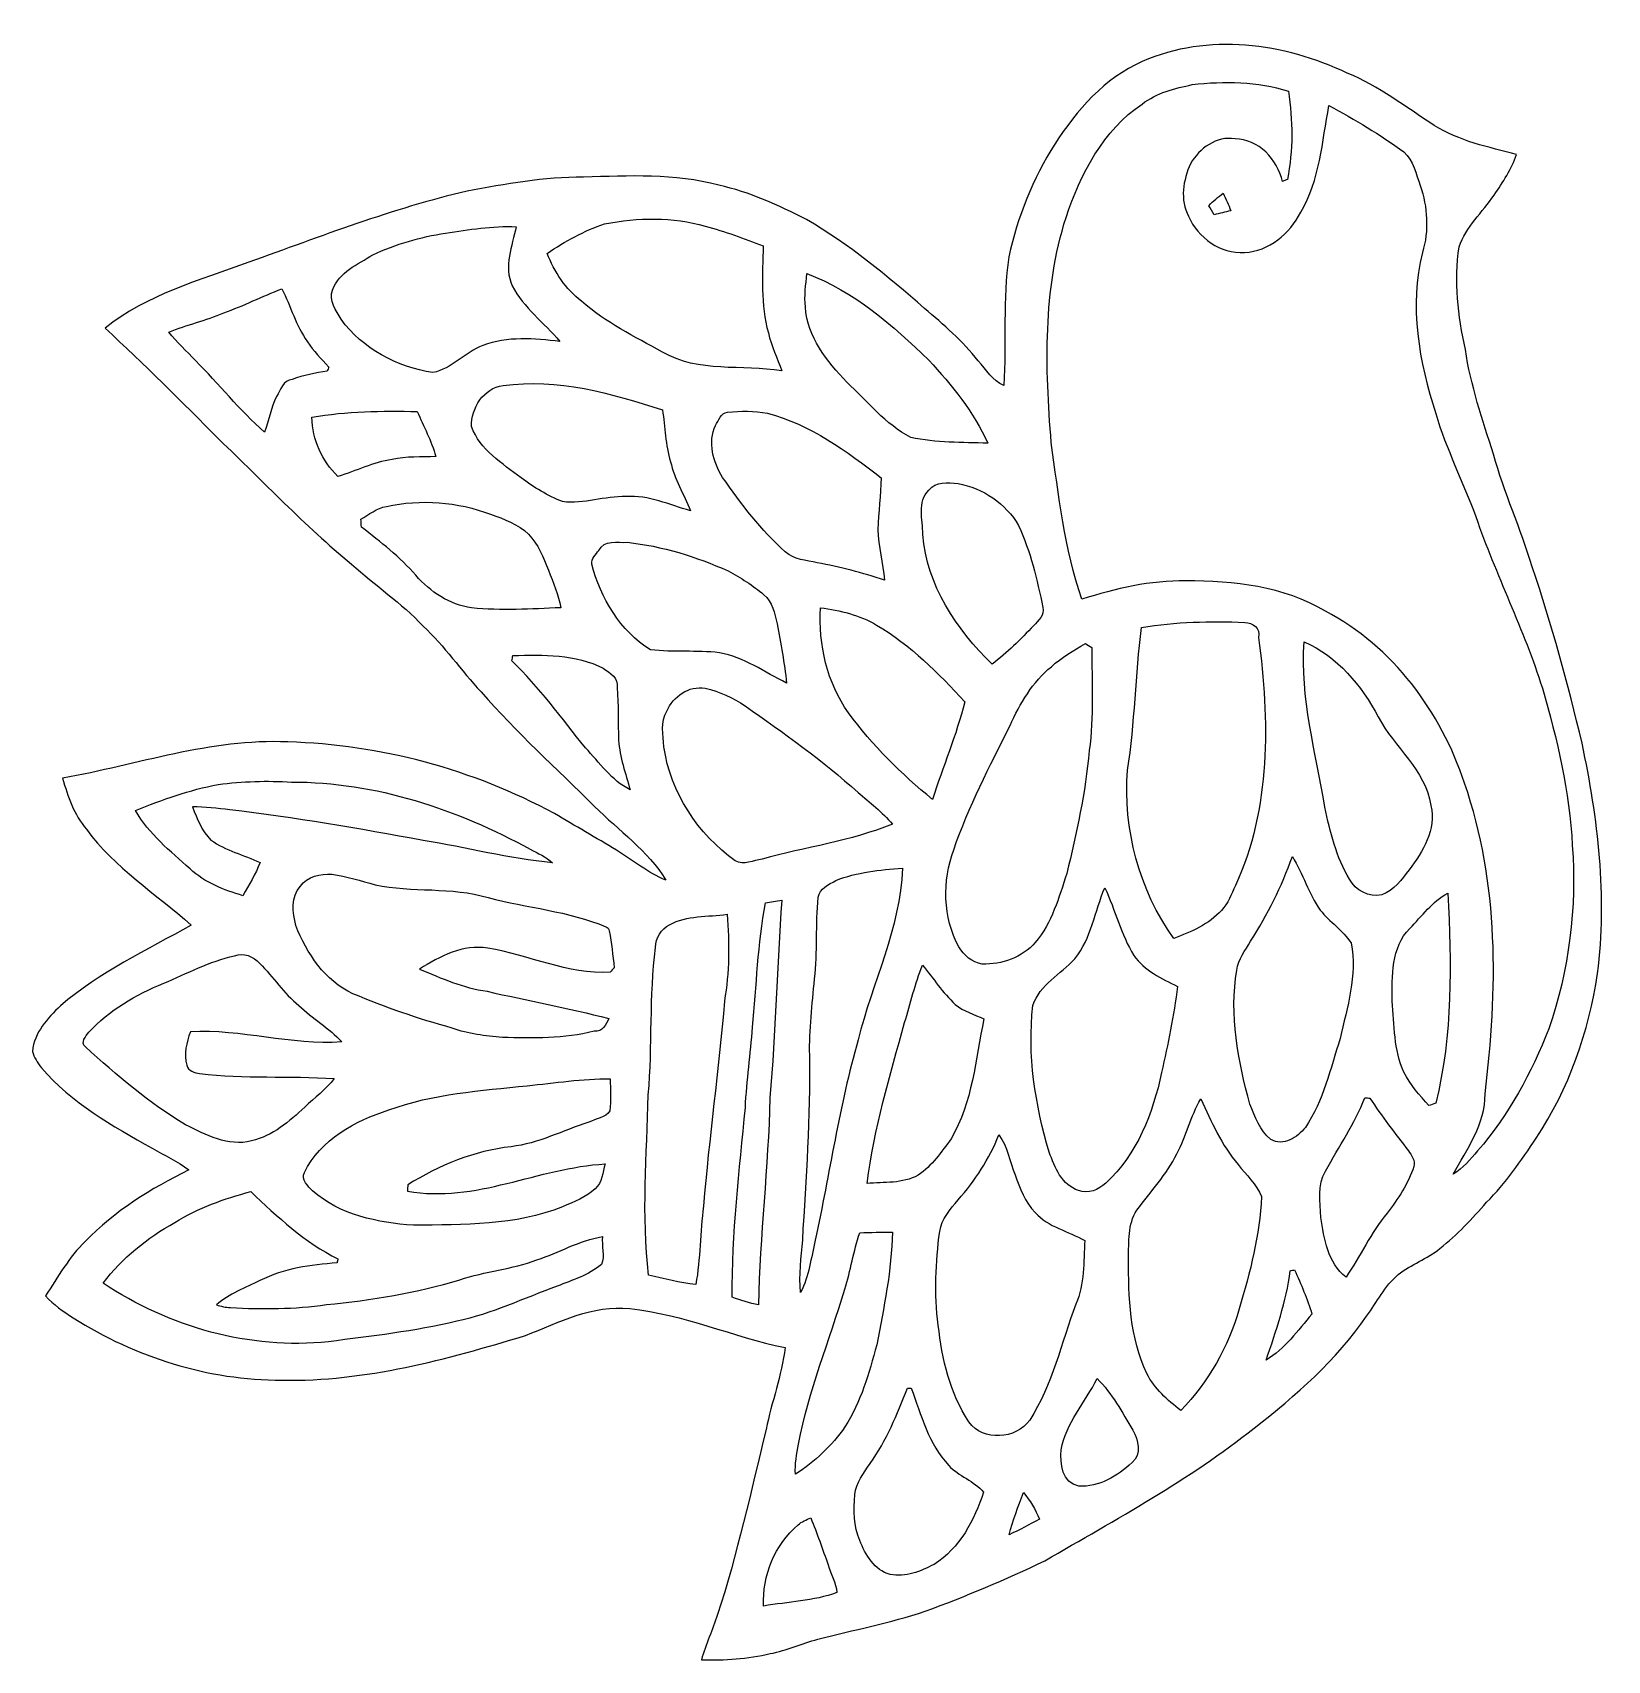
# Model space of a CAD drawing. Header units: centimetres. Extents: x -14.2 to 14.6, y -15.2 to 14.5.
import ezdxf

# ---------------------------------------------------------------- set-up
doc = ezdxf.new("R2010")
doc.units = ezdxf.units.CM
doc.header["$MEASUREMENT"] = 0
doc.layers.add('Layer 1', color=7, linetype='Continuous')

msp = doc.modelspace()

# ---------------------------------------------------------------- linework, layer by layer
at = {"layer": 'Layer 1', "color": 253}
for points, knots in [([(6.08647, 13.9513), (7.28204, 14.48117), (8.67128, 14.28679), (9.82627, 13.74246), (9.82627, 13.74246), (10.39883, 13.50186), (10.89413, 13.12369), (11.41201, 12.78784), (11.41201, 12.78784), (11.8678, 12.49715), (12.4019, 12.39273), (12.91661, 12.25691), (12.91661, 12.25691), (12.82241, 11.98915), (12.6619, 11.75173), (12.50844, 11.51537), (12.50844, 11.51537), (12.29184, 11.20316), (11.99162, 10.93893), (11.86744, 10.56993), (11.86744, 10.56993), (11.77255, 9.94586), (11.8491, 9.31298), (11.98069, 8.70056), (11.98069, 8.70056), (12.07876, 8.04439), (12.29184, 7.41468), (12.49504, 6.78568), (12.49504, 6.78568), (12.68554, 6.08647), (12.99245, 5.42678), (13.19989, 4.73322), (13.19989, 4.73322), (13.56007, 3.67665), (13.85147, 2.59856), (14.11005, 1.51342), (14.11005, 1.51342), (14.40356, 0.13794), (14.5736, -1.28482), (14.39474, -2.68746), (14.39474, -2.68746), (14.23176, -3.75003), (13.87157, -4.79319), (13.27397, -5.69136), (13.27397, -5.69136), (12.99845, -6.10129), (12.7194, -6.51475), (12.36768, -6.86435), (12.36768, -6.86435), (12.10557, -7.16562), (11.83005, -7.45666), (11.51819, -7.70714), (11.51819, -7.70714), (11.28466, -7.89975), (10.99009, -7.99183), (10.75549, -8.18268), (10.75549, -8.18268), (10.50643, -8.38835), (10.36779, -8.68715), (10.17834, -8.94221), (10.17834, -8.94221), (9.6266, -9.74231), (8.88859, -10.38931), (8.128, -10.98444), (8.128, -10.98444), (6.94443, -11.92636), (5.60987, -12.64708), (4.30706, -13.40556), (4.30706, -13.40556), (3.59234, -13.74352), (2.86561, -14.05643), (2.12196, -14.32525), (2.12196, -14.32525), (1.48343, -14.54291), (0.81809, -14.66391), (0.16757, -14.83783), (0.16757, -14.83783), (-0.12806, -14.90839), (-0.40393, -15.04139), (-0.70273, -15.09995), (-0.70273, -15.09995), (-1.11478, -15.19484), (-1.53811, -15.22377), (-1.96003, -15.21284), (-1.96003, -15.21284), (-1.87678, -14.93202), (-1.75401, -14.66462), (-1.66476, -14.38592), (-1.66476, -14.38592), (-1.30563, -13.2775), (-1.05022, -12.13979), (-0.77999, -11.00772), (-0.77999, -11.00772), (-0.67592, -10.50678), (-0.49389, -10.02347), (-0.43321, -9.51371), (-0.43321, -9.51371), (-1.38712, -9.31898), (-2.29023, -8.90517), (-3.2639, -8.80428), (-3.2639, -8.80428), (-3.94194, -8.72807), (-4.56036, -9.05263), (-5.16855, -9.29428), (-5.16855, -9.29428), (-6.61106, -9.73208), (-8.09308, -10.13636), (-9.61355, -10.11061), (-9.61355, -10.11061), (-10.95763, -10.10991), (-12.28831, -9.69186), (-13.42037, -8.97467), (-13.42037, -8.97467), (-13.60099, -8.85402), (-13.78444, -8.73231), (-13.92943, -8.56932), (-13.92943, -8.56932), (-13.69766, -8.23101), (-13.50151, -7.86236), (-13.202, -7.57696), (-13.202, -7.57696), (-12.66649, -7.02134), (-12.00115, -6.61388), (-11.31394, -6.27415), (-11.31394, -6.27415), (-11.51467, -6.10905), (-11.75844, -6.01063), (-11.98033, -5.87869), (-11.98033, -5.87869), (-12.70635, -5.46876), (-13.45636, -5.05107), (-14.00351, -4.40796), (-14.00351, -4.40796), (-14.07054, -4.31729), (-14.13898, -4.21958), (-14.16403, -4.10916), (-14.16403, -4.10916), (-14.1411, -3.76343), (-13.88322, -3.51084), (-13.65673, -3.27695), (-13.65673, -3.27695), (-12.93918, -2.66735), (-12.08229, -2.26413), (-11.26913, -1.80375), (-11.26913, -1.80375), (-11.91436, -1.23366), (-12.66684, -0.76235), (-13.18013, -0.05644), (-13.18013, -0.05644), (-13.40979, 0.20743), (-13.51915, 0.54434), (-13.61652, 0.87383), (-13.61652, 0.87383), (-12.25162, 1.12148), (-10.91212, 1.59702), (-9.50701, 1.53741), (-9.50701, 1.53741), (-7.81332, 1.48766), (-6.12916, 1.03646), (-4.63938, 0.22789), (-4.63938, 0.22789), (-4.2612, 0.00741), (-3.88373, -0.21343), (-3.50873, -0.43921), (-3.50873, -0.43921), (-3.2064, -0.61842), (-2.93617, -0.85549), (-2.60632, -0.98601), (-2.60632, -0.98601), (-2.93441, -0.44521), (-3.46957, -0.08184), (-3.90807, 0.36019), (-3.90807, 0.36019), (-4.60869, 1.0474), (-5.32977, 1.71521), (-5.98099, 2.45039), (-5.98099, 2.45039), (-6.344, 2.84163), (-6.64598, 3.28648), (-7.03827, 3.6509), (-7.03827, 3.6509), (-7.43373, 4.07176), (-7.91598, 4.39385), (-8.34214, 4.78084), (-8.34214, 4.78084), (-9.20044, 5.48252), (-9.95609, 6.29497), (-10.76008, 7.0552), (-10.76008, 7.0552), (-11.44199, 7.74488), (-12.12744, 8.43174), (-12.84182, 9.08791), (-12.84182, 9.08791), (-12.07982, 9.6961), (-11.11885, 9.96139), (-10.21786, 10.28841), (-10.21786, 10.28841), (-8.90482, 10.7629), (-7.59707, 11.26878), (-6.23499, 11.58804), (-6.23499, 11.58804), (-5.53367, 11.71892), (-4.82565, 11.84381), (-4.10951, 11.84134), (-4.10951, 11.84134), (-3.28754, 11.8678), (-2.44475, 11.91436), (-1.64253, 11.69529), (-1.64253, 11.69529), (-1.08056, 11.57252), (-0.55316, 11.33087), (-0.04374, 11.06946), (-0.04374, 11.06946), (0.73766, 10.62038), (1.43157, 10.03723), (2.11032, 9.4488), (2.11032, 9.4488), (2.45957, 9.15211), (2.80705, 8.84943), (3.09316, 8.4896), (3.09316, 8.4896), (3.23779, 8.33014), (3.35139, 8.12624), (3.55882, 8.04051), (3.55882, 8.04051), (3.61174, 8.82227), (3.53236, 9.61249), (3.65337, 10.38966), (3.65337, 10.38966), (3.80224, 11.1192), (4.0954, 11.81382), (4.48733, 12.44565), (4.48733, 12.44565), (4.89021, 13.0623), (5.39468, 13.65426), (6.08647, 13.9513), (6.08647, 13.9513), (6.08647, 13.9513), (6.08647, 13.9513), (6.08647, 13.9513)], [0, 0, 0, 0, 0.01639344, 0.01639344, 0.01639344, 0.01639344, 0.03278689, 0.03278689, 0.03278689, 0.03278689, 0.04918033, 0.04918033, 0.04918033, 0.04918033, 0.06557377, 0.06557377, 0.06557377, 0.06557377, 0.08196721, 0.08196721, 0.08196721, 0.08196721, 0.09836066, 0.09836066, 0.09836066, 0.09836066, 0.1147541, 0.1147541, 0.1147541, 0.1147541, 0.13114754, 0.13114754, 0.13114754, 0.13114754, 0.14754098, 0.14754098, 0.14754098, 0.14754098, 0.16393443, 0.16393443, 0.16393443, 0.16393443, 0.18032787, 0.18032787, 0.18032787, 0.18032787, 0.19672131, 0.19672131, 0.19672131, 0.19672131, 0.21311475, 0.21311475, 0.21311475, 0.21311475, 0.2295082, 0.2295082, 0.2295082, 0.2295082, 0.24590164, 0.24590164, 0.24590164, 0.24590164, 0.26229508, 0.26229508, 0.26229508, 0.26229508, 0.27868852, 0.27868852, 0.27868852, 0.27868852, 0.29508197, 0.29508197, 0.29508197, 0.29508197, 0.31147541, 0.31147541, 0.31147541, 0.31147541, 0.32786885, 0.32786885, 0.32786885, 0.32786885, 0.3442623, 0.3442623, 0.3442623, 0.3442623, 0.36065574, 0.36065574, 0.36065574, 0.36065574, 0.37704918, 0.37704918, 0.37704918, 0.37704918, 0.39344262, 0.39344262, 0.39344262, 0.39344262, 0.40983607, 0.40983607, 0.40983607, 0.40983607, 0.42622951, 0.42622951, 0.42622951, 0.42622951, 0.44262295, 0.44262295, 0.44262295, 0.44262295, 0.45901639, 0.45901639, 0.45901639, 0.45901639, 0.47540984, 0.47540984, 0.47540984, 0.47540984, 0.49180328, 0.49180328, 0.49180328, 0.49180328, 0.50819672, 0.50819672, 0.50819672, 0.50819672, 0.52459016, 0.52459016, 0.52459016, 0.52459016, 0.54098361, 0.54098361, 0.54098361, 0.54098361, 0.55737705, 0.55737705, 0.55737705, 0.55737705, 0.57377049, 0.57377049, 0.57377049, 0.57377049, 0.59016393, 0.59016393, 0.59016393, 0.59016393, 0.60655738, 0.60655738, 0.60655738, 0.60655738, 0.62295082, 0.62295082, 0.62295082, 0.62295082, 0.63934426, 0.63934426, 0.63934426, 0.63934426, 0.6557377, 0.6557377, 0.6557377, 0.6557377, 0.67213115, 0.67213115, 0.67213115, 0.67213115, 0.68852459, 0.68852459, 0.68852459, 0.68852459, 0.70491803, 0.70491803, 0.70491803, 0.70491803, 0.72131148, 0.72131148, 0.72131148, 0.72131148, 0.73770492, 0.73770492, 0.73770492, 0.73770492, 0.75409836, 0.75409836, 0.75409836, 0.75409836, 0.7704918, 0.7704918, 0.7704918, 0.7704918, 0.78688525, 0.78688525, 0.78688525, 0.78688525, 0.80327869, 0.80327869, 0.80327869, 0.80327869, 0.81967213, 0.81967213, 0.81967213, 0.81967213, 0.83606557, 0.83606557, 0.83606557, 0.83606557, 0.85245902, 0.85245902, 0.85245902, 0.85245902, 0.86885246, 0.86885246, 0.86885246, 0.86885246, 0.8852459, 0.8852459, 0.8852459, 0.8852459, 0.90163934, 0.90163934, 0.90163934, 0.90163934, 0.91803279, 0.91803279, 0.91803279, 0.91803279, 0.93442623, 0.93442623, 0.93442623, 0.93442623, 0.95081967, 0.95081967, 0.95081967, 0.95081967, 0.96721311, 0.96721311, 0.96721311, 0.96721311, 1, 1, 1, 1]), ([(6.99805, 13.53114), (6.67844, 13.46235), (6.34718, 13.38404), (6.08471, 13.17731), (6.08471, 13.17731), (5.37104, 12.69647), (4.95935, 11.90307), (4.69547, 11.10721), (4.69547, 11.10721), (4.27108, 9.78288), (4.31447, 8.37001), (4.42419, 7.00123), (4.42419, 7.00123), (4.5593, 6.03991), (4.66337, 5.06166), (4.98369, 4.13985), (4.98369, 4.13985), (5.59682, 4.33811), (6.23499, 4.48592), (6.88305, 4.47499), (6.88305, 4.47499), (7.75406, 4.48134), (8.66352, 4.37409), (9.42693, 3.92465), (9.42693, 3.92465), (10.65883, 3.27907), (11.53442, 2.08668), (11.96587, 0.78246), (11.96587, 0.78246), (12.60122, -1.03223), (12.57476, -3.00179), (12.33981, -4.88738), (12.33981, -4.88738), (12.34969, -5.43348), (12.00856, -5.89315), (11.75879, -6.35071), (11.75879, -6.35071), (11.93906, -6.24522), (12.071, -6.08083), (12.20505, -5.9249), (12.20505, -5.9249), (12.77479, -5.27403), (13.18719, -4.49827), (13.50398, -3.69711), (13.50398, -3.69711), (13.8751, -2.62643), (14.01657, -1.48096), (13.93261, -0.35101), (13.93261, -0.35101), (13.88392, 0.62548), (13.65956, 1.58221), (13.38615, 2.51707), (13.38615, 2.51707), (13.05066, 3.58775), (12.53419, 4.58858), (12.17119, 5.64903), (12.17119, 5.64903), (11.93976, 6.2805), (11.63285, 6.88269), (11.43988, 7.52863), (11.43988, 7.52863), (11.1379, 8.46984), (10.94705, 9.4929), (11.19964, 10.46903), (11.19964, 10.46903), (11.31782, 10.86591), (11.29136, 11.29806), (11.15836, 11.68823), (11.15836, 11.68823), (11.07793, 11.89884), (11.03454, 12.14614), (10.8585, 12.30277), (10.8585, 12.30277), (10.42529, 12.61921), (9.96491, 12.89438), (9.49219, 13.14732), (9.49219, 13.14732), (9.36307, 12.4908), (9.33062, 11.78772), (8.97643, 11.2014), (8.97643, 11.2014), (8.77958, 10.81546), (8.39964, 10.4842), (7.95055, 10.47044), (7.95055, 10.47044), (7.51664, 10.43975), (7.09612, 10.73503), (6.93173, 11.13014), (6.93173, 11.13014), (6.76628, 11.42824), (6.83366, 11.7923), (6.96419, 12.08828), (6.96419, 12.08828), (7.13246, 12.36274), (7.43479, 12.60404), (7.77769, 12.53913), (7.77769, 12.53913), (8.20773, 12.53984), (8.55169, 12.16378), (8.64411, 11.76443), (8.64411, 11.76443), (8.67339, 11.77713), (8.70303, 11.78983), (8.73266, 11.80218), (8.73266, 11.80218), (8.84237, 12.33382), (8.83179, 12.87745), (8.75101, 13.41191), (8.75101, 13.41191), (8.18656, 13.58794), (7.58119, 13.59994), (6.99805, 13.53114), (6.99805, 13.53114), (6.99805, 13.53114), (6.99805, 13.53114), (6.99805, 13.53114)], [0, 0, 0, 0, 0.03333333, 0.03333333, 0.03333333, 0.03333333, 0.06666667, 0.06666667, 0.06666667, 0.06666667, 0.1, 0.1, 0.1, 0.1, 0.13333333, 0.13333333, 0.13333333, 0.13333333, 0.16666667, 0.16666667, 0.16666667, 0.16666667, 0.2, 0.2, 0.2, 0.2, 0.23333333, 0.23333333, 0.23333333, 0.23333333, 0.26666667, 0.26666667, 0.26666667, 0.26666667, 0.3, 0.3, 0.3, 0.3, 0.33333333, 0.33333333, 0.33333333, 0.33333333, 0.36666667, 0.36666667, 0.36666667, 0.36666667, 0.4, 0.4, 0.4, 0.4, 0.43333333, 0.43333333, 0.43333333, 0.43333333, 0.46666667, 0.46666667, 0.46666667, 0.46666667, 0.5, 0.5, 0.5, 0.5, 0.53333333, 0.53333333, 0.53333333, 0.53333333, 0.56666667, 0.56666667, 0.56666667, 0.56666667, 0.6, 0.6, 0.6, 0.6, 0.63333333, 0.63333333, 0.63333333, 0.63333333, 0.66666667, 0.66666667, 0.66666667, 0.66666667, 0.7, 0.7, 0.7, 0.7, 0.73333333, 0.73333333, 0.73333333, 0.73333333, 0.76666667, 0.76666667, 0.76666667, 0.76666667, 0.8, 0.8, 0.8, 0.8, 0.83333333, 0.83333333, 0.83333333, 0.83333333, 0.86666667, 0.86666667, 0.86666667, 0.86666667, 0.9, 0.9, 0.9, 0.9, 0.93333333, 0.93333333, 0.93333333, 0.93333333, 1, 1, 1, 1]), ([(7.30215, 11.32134), (7.33425, 11.26702), (7.36635, 11.21234), (7.39846, 11.15766), (7.39846, 11.15766), (7.49723, 11.18059), (7.59989, 11.20316), (7.69902, 11.22998), (7.69902, 11.22998), (7.66022, 11.33969), (7.61612, 11.44552), (7.5625, 11.54818), (7.5625, 11.54818), (7.4676, 11.48221), (7.38011, 11.40636), (7.30215, 11.32134), (7.30215, 11.32134), (7.30215, 11.32134), (7.30215, 11.32134), (7.30215, 11.32134)], [0, 0, 0, 0, 0.16666667, 0.16666667, 0.16666667, 0.16666667, 0.33333333, 0.33333333, 0.33333333, 0.33333333, 0.5, 0.5, 0.5, 0.5, 0.66666667, 0.66666667, 0.66666667, 0.66666667, 1, 1, 1, 1]), ([(-3.72498, 10.99009), (-4.09928, 10.86626), (-4.44641, 10.67012), (-4.77379, 10.45245), (-4.77379, 10.45245), (-4.64256, 10.11484), (-4.43689, 9.79876), (-4.14584, 9.57756), (-4.14584, 9.57756), (-3.70769, 9.18951), (-3.17994, 8.93233), (-2.67194, 8.65187), (-2.67194, 8.65187), (-2.0126, 8.26417), (-1.21885, 8.4261), (-0.49424, 8.30862), (-0.49424, 8.30862), (-0.56938, 8.54146), (-0.68686, 8.75912), (-0.73766, 8.99936), (-0.73766, 8.99936), (-0.88512, 9.51618), (-0.84208, 10.06087), (-0.8322, 10.59074), (-0.8322, 10.59074), (-1.18145, 10.71951), (-1.52894, 10.85427), (-1.88948, 10.94846), (-1.88948, 10.94846), (-2.48461, 11.1185), (-3.12173, 11.10791), (-3.72498, 10.99009), (-3.72498, 10.99009), (-3.72498, 10.99009), (-3.72498, 10.99009), (-3.72498, 10.99009)], [0, 0, 0, 0, 0.1, 0.1, 0.1, 0.1, 0.2, 0.2, 0.2, 0.2, 0.3, 0.3, 0.3, 0.3, 0.4, 0.4, 0.4, 0.4, 0.5, 0.5, 0.5, 0.5, 0.6, 0.6, 0.6, 0.6, 0.7, 0.7, 0.7, 0.7, 0.8, 0.8, 0.8, 0.8, 1, 1, 1, 1]), ([(-6.62764, 10.81969), (-7.08625, 10.75302), (-7.53463, 10.61791), (-7.95584, 10.42599), (-7.95584, 10.42599), (-8.22748, 10.25384), (-8.57356, 10.11096), (-8.68998, 9.78288), (-8.68998, 9.78288), (-8.76935, 9.59167), (-8.62189, 9.40576), (-8.53299, 9.24913), (-8.53299, 9.24913), (-8.14388, 8.70761), (-7.50888, 8.37882), (-6.85941, 8.27722), (-6.85941, 8.27722), (-6.51369, 8.34178), (-6.27345, 8.64729), (-5.94889, 8.77182), (-5.94889, 8.77182), (-5.49875, 8.94115), (-5.00839, 8.89847), (-4.54166, 8.84484), (-4.54166, 8.84484), (-4.83164, 9.18316), (-5.20136, 9.46185), (-5.41443, 9.86049), (-5.41443, 9.86049), (-5.56648, 10.21115), (-5.41408, 10.58792), (-5.33894, 10.93858), (-5.33894, 10.93858), (-5.7725, 10.95693), (-6.20078, 10.88461), (-6.62764, 10.81969), (-6.62764, 10.81969), (-6.62764, 10.81969), (-6.62764, 10.81969), (-6.62764, 10.81969)], [0, 0, 0, 0, 0.09090909, 0.09090909, 0.09090909, 0.09090909, 0.18181818, 0.18181818, 0.18181818, 0.18181818, 0.27272727, 0.27272727, 0.27272727, 0.27272727, 0.36363636, 0.36363636, 0.36363636, 0.36363636, 0.45454545, 0.45454545, 0.45454545, 0.45454545, 0.54545455, 0.54545455, 0.54545455, 0.54545455, 0.63636364, 0.63636364, 0.63636364, 0.63636364, 0.72727273, 0.72727273, 0.72727273, 0.72727273, 0.81818182, 0.81818182, 0.81818182, 0.81818182, 1, 1, 1, 1]), ([(-10.67329, 9.36766), (-11.00102, 9.22867), (-11.34851, 9.14682), (-11.67871, 9.01418), (-11.67871, 9.01418), (-11.53019, 8.82791), (-11.35204, 8.66881), (-11.19011, 8.49489), (-11.19011, 8.49489), (-10.76219, 8.06944), (-10.39072, 7.58931), (-9.93458, 7.19173), (-9.93458, 7.19173), (-9.83897, 7.40128), (-9.81851, 7.63764), (-9.71127, 7.8419), (-9.71127, 7.8419), (-9.63542, 7.96008), (-9.59414, 8.13188), (-9.42658, 8.15269), (-9.42658, 8.15269), (-9.21985, 8.22678), (-9.00324, 8.27052), (-8.78593, 8.30086), (-8.78593, 8.30086), (-8.77923, 8.32026), (-8.76582, 8.35872), (-8.75912, 8.37812), (-8.75912, 8.37812), (-8.89318, 8.52911), (-9.04099, 8.66951), (-9.15, 8.84061), (-9.15, 8.84061), (-9.35673, 9.13412), (-9.45268, 9.48514), (-9.61284, 9.80299), (-9.61284, 9.80299), (-9.97232, 9.67176), (-10.31169, 9.49254), (-10.67329, 9.36766), (-10.67329, 9.36766), (-10.67329, 9.36766), (-10.67329, 9.36766), (-10.67329, 9.36766)], [0, 0, 0, 0, 0.08333333, 0.08333333, 0.08333333, 0.08333333, 0.16666667, 0.16666667, 0.16666667, 0.16666667, 0.25, 0.25, 0.25, 0.25, 0.33333333, 0.33333333, 0.33333333, 0.33333333, 0.41666667, 0.41666667, 0.41666667, 0.41666667, 0.5, 0.5, 0.5, 0.5, 0.58333333, 0.58333333, 0.58333333, 0.58333333, 0.66666667, 0.66666667, 0.66666667, 0.66666667, 0.75, 0.75, 0.75, 0.75, 0.83333333, 0.83333333, 0.83333333, 0.83333333, 1, 1, 1, 1]), ([(-0.0381, 10.08239), (-0.05045, 9.87989), (-0.08608, 9.67528), (-0.06103, 9.47244), (-0.06103, 9.47244), (-0.02822, 8.92634), (0.33232, 8.48148), (0.69356, 8.10189), (0.69356, 8.10189), (1.07139, 7.7537), (1.40018, 7.33354), (1.86126, 7.09013), (1.86126, 7.09013), (2.32269, 6.99382), (2.8, 7.00617), (3.26919, 6.98676), (3.26919, 6.98676), (3.01096, 7.55544), (2.60985, 8.04792), (2.18828, 8.503), (2.18828, 8.503), (1.53846, 9.14047), (0.82585, 9.76066), (-0.0381, 10.08239), (-0.0381, 10.08239), (-0.0381, 10.08239), (-0.0381, 10.08239), (-0.0381, 10.08239)], [0, 0, 0, 0, 0.125, 0.125, 0.125, 0.125, 0.25, 0.25, 0.25, 0.25, 0.375, 0.375, 0.375, 0.375, 0.5, 0.5, 0.5, 0.5, 0.625, 0.625, 0.625, 0.625, 0.75, 0.75, 0.75, 0.75, 1, 1, 1, 1]), ([(-5.57671, 8.0391), (-5.93302, 7.99853), (-6.16479, 7.62811), (-6.1528, 7.29156), (-6.1528, 7.29156), (-6.0011, 6.86082), (-5.58976, 6.62129), (-5.25039, 6.35529), (-5.25039, 6.35529), (-5.01368, 6.18596), (-4.76497, 6.02298), (-4.49121, 5.92138), (-4.49121, 5.92138), (-4.10281, 5.87551), (-3.72251, 6.02298), (-3.3334, 6.01239), (-3.3334, 6.01239), (-2.91959, 6.04767), (-2.54635, 5.85682), (-2.15724, 5.75663), (-2.15724, 5.75663), (-2.28177, 6.05296), (-2.45075, 6.33342), (-2.5213, 6.65021), (-2.5213, 6.65021), (-2.61902, 6.95642), (-2.6222, 7.28098), (-2.66876, 7.59531), (-2.66876, 7.59531), (-3.6001, 7.89869), (-4.58893, 8.18056), (-5.57671, 8.0391), (-5.57671, 8.0391), (-5.57671, 8.0391), (-5.57671, 8.0391), (-5.57671, 8.0391)], [0, 0, 0, 0, 0.1, 0.1, 0.1, 0.1, 0.2, 0.2, 0.2, 0.2, 0.3, 0.3, 0.3, 0.3, 0.4, 0.4, 0.4, 0.4, 0.5, 0.5, 0.5, 0.5, 0.6, 0.6, 0.6, 0.6, 0.7, 0.7, 0.7, 0.7, 0.8, 0.8, 0.8, 0.8, 1, 1, 1, 1]), ([(-9.06815, 7.46019), (-9.06145, 7.04991), (-8.88224, 6.66679), (-8.5919, 6.3821), (-8.5919, 6.3821), (-8.25994, 6.477), (-7.94985, 6.64739), (-7.60271, 6.68831), (-7.60271, 6.68831), (-7.3406, 6.75111), (-7.07178, 6.73312), (-6.80544, 6.74476), (-6.80544, 6.74476), (-6.88516, 7.03157), (-7.02769, 7.29474), (-7.1434, 7.56744), (-7.1434, 7.56744), (-7.78651, 7.5759), (-8.43351, 7.57661), (-9.06815, 7.46019), (-9.06815, 7.46019), (-9.06815, 7.46019), (-9.06815, 7.46019), (-9.06815, 7.46019)], [0, 0, 0, 0, 0.14285714, 0.14285714, 0.14285714, 0.14285714, 0.28571429, 0.28571429, 0.28571429, 0.28571429, 0.42857143, 0.42857143, 0.42857143, 0.42857143, 0.57142857, 0.57142857, 0.57142857, 0.57142857, 0.71428571, 0.71428571, 0.71428571, 0.71428571, 1, 1, 1, 1]), ([(-1.4859, 7.55227), (-1.60867, 7.54239), (-1.64359, 7.39634), (-1.70427, 7.31344), (-1.70427, 7.31344), (-1.8475, 7.00334), (-1.74131, 6.64316), (-1.5748, 6.36482), (-1.5748, 6.36482), (-1.23261, 5.87975), (-0.87136, 5.40173), (-0.42863, 5.00309), (-0.42863, 5.00309), (-0.26988, 4.86057), (-0.04516, 4.85105), (0.15311, 4.80589), (0.15311, 4.80589), (0.57009, 4.73216), (0.97966, 4.62245), (1.38112, 4.48874), (1.38112, 4.48874), (1.35784, 4.79954), (1.26683, 5.10223), (1.26294, 5.41443), (1.26294, 5.41443), (1.27353, 5.72876), (1.30775, 6.04167), (1.32186, 6.356), (1.32186, 6.356), (0.69003, 6.84142), (0.02963, 7.33107), (-0.75459, 7.53498), (-0.75459, 7.53498), (-0.99554, 7.57661), (-1.24354, 7.58261), (-1.4859, 7.55227), (-1.4859, 7.55227), (-1.4859, 7.55227), (-1.4859, 7.55227), (-1.4859, 7.55227)], [0, 0, 0, 0, 0.09090909, 0.09090909, 0.09090909, 0.09090909, 0.18181818, 0.18181818, 0.18181818, 0.18181818, 0.27272727, 0.27272727, 0.27272727, 0.27272727, 0.36363636, 0.36363636, 0.36363636, 0.36363636, 0.45454545, 0.45454545, 0.45454545, 0.45454545, 0.54545455, 0.54545455, 0.54545455, 0.54545455, 0.63636364, 0.63636364, 0.63636364, 0.63636364, 0.72727273, 0.72727273, 0.72727273, 0.72727273, 0.81818182, 0.81818182, 0.81818182, 0.81818182, 1, 1, 1, 1]), ([(2.19357, 6.13198), (1.97344, 5.92067), (2.08386, 5.59012), (2.08104, 5.32483), (2.08104, 5.32483), (2.14842, 4.39984), (2.69699, 3.58634), (3.34363, 2.95557), (3.34363, 2.95557), (3.62162, 3.16089), (3.86327, 3.41066), (4.10316, 3.65831), (4.10316, 3.65831), (4.17971, 3.75391), (4.31341, 3.85092), (4.27214, 3.99062), (4.27214, 3.99062), (4.1656, 4.49897), (4.04812, 5.01156), (3.82693, 5.48393), (3.82693, 5.48393), (3.60257, 5.88821), (3.17288, 6.16903), (2.7238, 6.25369), (2.7238, 6.25369), (2.54564, 6.26181), (2.31211, 6.30273), (2.19357, 6.13198), (2.19357, 6.13198), (2.19357, 6.13198), (2.19357, 6.13198), (2.19357, 6.13198)], [0, 0, 0, 0, 0.11111111, 0.11111111, 0.11111111, 0.11111111, 0.22222222, 0.22222222, 0.22222222, 0.22222222, 0.33333333, 0.33333333, 0.33333333, 0.33333333, 0.44444444, 0.44444444, 0.44444444, 0.44444444, 0.55555556, 0.55555556, 0.55555556, 0.55555556, 0.66666667, 0.66666667, 0.66666667, 0.66666667, 0.77777778, 0.77777778, 0.77777778, 0.77777778, 1, 1, 1, 1]), ([(-7.70819, 5.83318), (-7.88423, 5.80249), (-8.02464, 5.68889), (-8.17351, 5.59964), (-8.17351, 5.59964), (-8.16963, 5.55131), (-8.1661, 5.50298), (-8.16257, 5.45465), (-8.16257, 5.45465), (-7.81085, 5.18724), (-7.4609, 4.91137), (-7.16986, 4.57694), (-7.16986, 4.57694), (-6.91021, 4.27355), (-6.55249, 4.04142), (-6.15244, 3.98216), (-6.15244, 3.98216), (-5.61093, 3.93136), (-5.06695, 3.95993), (-4.52508, 3.98604), (-4.52508, 3.98604), (-4.56953, 4.22275), (-4.66443, 4.44606), (-4.74839, 4.67078), (-4.74839, 4.67078), (-4.84329, 4.90255), (-4.93889, 5.14385), (-5.11457, 5.32765), (-5.11457, 5.32765), (-5.30719, 5.50968), (-5.56013, 5.60529), (-5.80566, 5.69136), (-5.80566, 5.69136), (-6.40786, 5.92032), (-7.07954, 5.97394), (-7.70819, 5.83318), (-7.70819, 5.83318), (-7.70819, 5.83318), (-7.70819, 5.83318), (-7.70819, 5.83318)], [0, 0, 0, 0, 0.09090909, 0.09090909, 0.09090909, 0.09090909, 0.18181818, 0.18181818, 0.18181818, 0.18181818, 0.27272727, 0.27272727, 0.27272727, 0.27272727, 0.36363636, 0.36363636, 0.36363636, 0.36363636, 0.45454545, 0.45454545, 0.45454545, 0.45454545, 0.54545455, 0.54545455, 0.54545455, 0.54545455, 0.63636364, 0.63636364, 0.63636364, 0.63636364, 0.72727273, 0.72727273, 0.72727273, 0.72727273, 0.81818182, 0.81818182, 0.81818182, 0.81818182, 1, 1, 1, 1]), ([(-3.83258, 5.03061), (-3.88303, 4.95935), (-3.97051, 4.88103), (-3.96028, 4.78296), (-3.96028, 4.78296), (-3.79695, 4.16172), (-3.44382, 3.56094), (-2.88678, 3.2198), (-2.88678, 3.2198), (-2.4705, 3.16653), (-2.04646, 3.21486), (-1.62913, 3.16406), (-1.62913, 3.16406), (-1.17934, 3.08222), (-0.8061, 2.81093), (-0.40605, 2.61056), (-0.40605, 2.61056), (-0.44344, 2.97356), (-0.50765, 3.33304), (-0.5775, 3.69076), (-0.5775, 3.69076), (-0.62371, 3.88161), (-0.66146, 4.09293), (-0.82021, 4.22381), (-0.82021, 4.22381), (-1.02094, 4.39208), (-1.24213, 4.53602), (-1.47179, 4.66055), (-1.47179, 4.66055), (-2.05775, 4.91455), (-2.67547, 5.11387), (-3.31294, 5.17913), (-3.31294, 5.17913), (-3.48862, 5.17208), (-3.73592, 5.22887), (-3.83258, 5.03061), (-3.83258, 5.03061), (-3.83258, 5.03061), (-3.83258, 5.03061), (-3.83258, 5.03061)], [0, 0, 0, 0, 0.09090909, 0.09090909, 0.09090909, 0.09090909, 0.18181818, 0.18181818, 0.18181818, 0.18181818, 0.27272727, 0.27272727, 0.27272727, 0.27272727, 0.36363636, 0.36363636, 0.36363636, 0.36363636, 0.45454545, 0.45454545, 0.45454545, 0.45454545, 0.54545455, 0.54545455, 0.54545455, 0.54545455, 0.63636364, 0.63636364, 0.63636364, 0.63636364, 0.72727273, 0.72727273, 0.72727273, 0.72727273, 0.81818182, 0.81818182, 0.81818182, 0.81818182, 1, 1, 1, 1]), ([(0.21519, 3.98427), (0.17392, 3.30976), (0.33055, 2.62114), (0.72566, 2.06587), (0.72566, 2.06587), (1.15746, 1.47003), (1.69404, 0.95709), (2.25672, 0.48683), (2.25672, 0.48683), (2.45004, 1.08162), (2.69064, 1.66158), (2.84903, 2.2673), (2.84903, 2.2673), (2.36608, 2.78941), (1.85455, 3.30553), (1.23719, 3.66889), (1.23719, 3.66889), (0.92675, 3.85445), (0.57009, 3.93594), (0.21519, 3.98427), (0.21519, 3.98427), (0.21519, 3.98427), (0.21519, 3.98427), (0.21519, 3.98427)], [0, 0, 0, 0, 0.14285714, 0.14285714, 0.14285714, 0.14285714, 0.28571429, 0.28571429, 0.28571429, 0.28571429, 0.42857143, 0.42857143, 0.42857143, 0.42857143, 0.57142857, 0.57142857, 0.57142857, 0.57142857, 0.71428571, 0.71428571, 0.71428571, 0.71428571, 1, 1, 1, 1]), ([(6.07307, 3.62409), (5.95842, 2.75943), (5.95418, 1.88383), (5.81731, 1.02164), (5.81731, 1.02164), (5.73334, -0.05433), (6.02686, -1.16946), (6.66186, -2.04717), (6.66186, -2.04717), (6.97971, -1.93357), (7.29827, -1.78717), (7.53322, -1.53741), (7.53322, -1.53741), (7.64857, -1.40653), (7.71278, -1.24143), (7.7851, -1.08514), (7.7851, -1.08514), (8.43209, 0.32456), (8.41093, 1.93358), (8.20596, 3.44099), (8.20596, 3.44099), (8.24547, 3.6195), (8.10189, 3.71263), (7.95514, 3.71828), (7.95514, 3.71828), (7.32684, 3.74191), (6.69361, 3.73345), (6.07307, 3.62409), (6.07307, 3.62409), (6.07307, 3.62409), (6.07307, 3.62409), (6.07307, 3.62409)], [0, 0, 0, 0, 0.11111111, 0.11111111, 0.11111111, 0.11111111, 0.22222222, 0.22222222, 0.22222222, 0.22222222, 0.33333333, 0.33333333, 0.33333333, 0.33333333, 0.44444444, 0.44444444, 0.44444444, 0.44444444, 0.55555556, 0.55555556, 0.55555556, 0.55555556, 0.66666667, 0.66666667, 0.66666667, 0.66666667, 0.77777778, 0.77777778, 0.77777778, 0.77777778, 1, 1, 1, 1]), ([(5.04719, 3.33128), (4.83129, 3.20604), (4.61292, 3.0794), (4.42807, 2.90971), (4.42807, 2.90971), (4.0827, 2.6289), (3.85374, 2.23555), (3.67277, 1.8348), (3.67277, 1.8348), (3.29847, 1.09538), (2.91677, 0.3556), (2.64583, -0.42968), (2.64583, -0.42968), (2.43381, -0.99836), (2.44757, -1.6637), (2.73614, -2.20416), (2.73614, -2.20416), (2.83245, -2.35303), (2.97991, -2.49167), (3.16159, -2.51601), (3.16159, -2.51601), (3.52002, -2.52765), (3.89326, -2.39642), (4.13385, -2.12337), (4.13385, -2.12337), (4.43653, -1.76601), (4.56283, -1.3014), (4.70782, -0.86536), (4.70782, -0.86536), (4.88597, -0.12629), (5.04966, 0.61948), (5.1181, 1.3783), (5.1181, 1.3783), (5.20206, 2.00131), (5.16149, 2.63172), (5.16608, 3.2579), (5.16608, 3.2579), (5.12621, 3.2826), (5.08635, 3.30694), (5.04719, 3.33128), (5.04719, 3.33128), (5.04719, 3.33128), (5.04719, 3.33128), (5.04719, 3.33128)], [0, 0, 0, 0, 0.08333333, 0.08333333, 0.08333333, 0.08333333, 0.16666667, 0.16666667, 0.16666667, 0.16666667, 0.25, 0.25, 0.25, 0.25, 0.33333333, 0.33333333, 0.33333333, 0.33333333, 0.41666667, 0.41666667, 0.41666667, 0.41666667, 0.5, 0.5, 0.5, 0.5, 0.58333333, 0.58333333, 0.58333333, 0.58333333, 0.66666667, 0.66666667, 0.66666667, 0.66666667, 0.75, 0.75, 0.75, 0.75, 0.83333333, 0.83333333, 0.83333333, 0.83333333, 1, 1, 1, 1]), ([(9.04099, 3.36479), (8.96161, 2.34209), (9.25512, 1.34796), (9.41776, 0.3489), (9.41776, 0.3489), (9.51265, -0.10407), (9.62625, -0.56586), (9.86543, -0.96767), (9.86543, -0.96767), (9.97867, -1.17052), (10.21821, -1.30598), (10.45386, -1.25024), (10.45386, -1.25024), (10.67964, -1.17934), (10.81546, -0.9712), (10.95551, -0.79516), (10.95551, -0.79516), (11.2014, -0.45896), (11.46034, -0.06597), (11.35098, 0.37536), (11.35098, 0.37536), (11.25291, 1.03293), (10.68246, 1.43404), (10.39107, 1.99319), (10.39107, 1.99319), (10.08803, 2.56681), (9.64565, 3.09668), (9.04099, 3.36479), (9.04099, 3.36479), (9.04099, 3.36479), (9.04099, 3.36479), (9.04099, 3.36479)], [0, 0, 0, 0, 0.11111111, 0.11111111, 0.11111111, 0.11111111, 0.22222222, 0.22222222, 0.22222222, 0.22222222, 0.33333333, 0.33333333, 0.33333333, 0.33333333, 0.44444444, 0.44444444, 0.44444444, 0.44444444, 0.55555556, 0.55555556, 0.55555556, 0.55555556, 0.66666667, 0.66666667, 0.66666667, 0.66666667, 0.77777778, 0.77777778, 0.77777778, 0.77777778, 1, 1, 1, 1]), ([(-5.39856, 3.11362), (-5.40385, 3.08892), (-5.41443, 3.04024), (-5.41973, 3.0159), (-5.41973, 3.0159), (-4.9149, 2.53718), (-4.50991, 1.96815), (-4.07529, 1.4284), (-4.07529, 1.4284), (-3.81706, 1.16099), (-3.60045, 0.83256), (-3.25967, 0.66252), (-3.25967, 0.66252), (-3.34292, 0.96132), (-3.4484, 1.2573), (-3.46922, 1.56916), (-3.46922, 1.56916), (-3.48298, 1.88913), (-3.46675, 2.21051), (-3.4992, 2.52906), (-3.4992, 2.52906), (-3.46357, 2.71074), (-3.63255, 2.79541), (-3.74932, 2.88114), (-3.74932, 2.88114), (-4.25521, 3.1436), (-4.8454, 3.12879), (-5.39856, 3.11362), (-5.39856, 3.11362), (-5.39856, 3.11362), (-5.39856, 3.11362), (-5.39856, 3.11362)], [0, 0, 0, 0, 0.11111111, 0.11111111, 0.11111111, 0.11111111, 0.22222222, 0.22222222, 0.22222222, 0.22222222, 0.33333333, 0.33333333, 0.33333333, 0.33333333, 0.44444444, 0.44444444, 0.44444444, 0.44444444, 0.55555556, 0.55555556, 0.55555556, 0.55555556, 0.66666667, 0.66666667, 0.66666667, 0.66666667, 0.77777778, 0.77777778, 0.77777778, 0.77777778, 1, 1, 1, 1]), ([(-2.5908, 2.09797), (-2.70757, 1.90147), (-2.661, 1.66405), (-2.64301, 1.44992), (-2.64301, 1.44992), (-2.52801, 0.60784), (-2.02071, -0.14111), (-1.34126, -0.63571), (-1.34126, -0.63571), (-1.18851, -0.71931), (-1.00965, -0.62301), (-0.84878, -0.60008), (-0.84878, -0.60008), (-0.05891, -0.38135), (0.76412, -0.27587), (1.52576, 0.03775), (1.52576, 0.03775), (1.34232, 0.25682), (1.11301, 0.43004), (0.89853, 0.61595), (0.89853, 0.61595), (0.254, 1.19486), (-0.45014, 1.70145), (-1.1624, 2.19251), (-1.1624, 2.19251), (-1.38289, 2.34491), (-1.62913, 2.45674), (-1.89018, 2.51742), (-1.89018, 2.51742), (-2.18899, 2.56822), (-2.47721, 2.36608), (-2.5908, 2.09797), (-2.5908, 2.09797), (-2.5908, 2.09797), (-2.5908, 2.09797), (-2.5908, 2.09797)], [0, 0, 0, 0, 0.1, 0.1, 0.1, 0.1, 0.2, 0.2, 0.2, 0.2, 0.3, 0.3, 0.3, 0.3, 0.4, 0.4, 0.4, 0.4, 0.5, 0.5, 0.5, 0.5, 0.6, 0.6, 0.6, 0.6, 0.7, 0.7, 0.7, 0.7, 0.8, 0.8, 0.8, 0.8, 1, 1, 1, 1]), ([(-10.77771, 0.75883), (-11.29806, 0.66534), (-11.79759, 0.48366), (-12.28513, 0.28399), (-12.28513, 0.28399), (-12.04454, -0.14323), (-11.64837, -0.45508), (-11.29065, -0.77893), (-11.29065, -0.77893), (-11.02184, -1.02941), (-10.67259, -1.16699), (-10.32545, -1.26929), (-10.32545, -1.26929), (-10.21503, -1.07033), (-10.09191, -0.87665), (-10.01289, -0.66216), (-10.01289, -0.66216), (-10.31311, -0.52952), (-10.63766, -0.44238), (-10.90965, -0.25506), (-10.90965, -0.25506), (-11.07722, -0.08855), (-11.16048, 0.13617), (-11.24479, 0.35137), (-11.24479, 0.35137), (-11.01796, 0.35066), (-10.79218, 0.32597), (-10.56711, 0.29916), (-10.56711, 0.29916), (-9.38424, 0.15416), (-8.20808, -0.04092), (-7.03756, -0.26106), (-7.03756, -0.26106), (-6.24875, -0.3877), (-5.47158, -0.59337), (-4.67536, -0.66781), (-4.67536, -0.66781), (-4.79566, -0.56233), (-4.94101, -0.49318), (-5.08176, -0.42051), (-5.08176, -0.42051), (-6.41562, 0.30551), (-7.90504, 0.81068), (-9.43716, 0.80504), (-9.43716, 0.80504), (-9.88413, 0.8322), (-10.33392, 0.8188), (-10.77771, 0.75883), (-10.77771, 0.75883), (-10.77771, 0.75883), (-10.77771, 0.75883), (-10.77771, 0.75883)], [0, 0, 0, 0, 0.07142857, 0.07142857, 0.07142857, 0.07142857, 0.14285714, 0.14285714, 0.14285714, 0.14285714, 0.21428571, 0.21428571, 0.21428571, 0.21428571, 0.28571429, 0.28571429, 0.28571429, 0.28571429, 0.35714286, 0.35714286, 0.35714286, 0.35714286, 0.42857143, 0.42857143, 0.42857143, 0.42857143, 0.5, 0.5, 0.5, 0.5, 0.57142857, 0.57142857, 0.57142857, 0.57142857, 0.64285714, 0.64285714, 0.64285714, 0.64285714, 0.71428571, 0.71428571, 0.71428571, 0.71428571, 0.78571429, 0.78571429, 0.78571429, 0.78571429, 0.85714286, 0.85714286, 0.85714286, 0.85714286, 1, 1, 1, 1]), ([(8.82368, -0.55668), (8.63071, -1.09855), (8.36859, -1.61325), (8.06132, -2.09938), (8.06132, -2.09938), (7.97066, -2.26977), (7.83167, -2.42676), (7.80874, -2.62502), (7.80874, -2.62502), (7.67609, -3.44558), (7.82708, -4.28307), (8.05109, -5.074), (8.05109, -5.074), (8.14387, -5.30084), (8.23136, -5.55731), (8.43033, -5.715), (8.43033, -5.715), (8.65576, -5.85541), (8.91857, -5.67866), (9.06145, -5.49769), (9.06145, -5.49769), (9.39236, -5.01227), (9.51547, -4.42454), (9.6968, -3.87456), (9.6968, -3.87456), (9.82133, -3.30553), (10.01395, -2.7178), (9.89718, -2.13184), (9.89718, -2.13184), (9.74302, -1.905), (9.50807, -1.74449), (9.33344, -1.53353), (9.33344, -1.53353), (9.11895, -1.23155), (9.02264, -0.86642), (8.82368, -0.55668), (8.82368, -0.55668), (8.82368, -0.55668), (8.82368, -0.55668), (8.82368, -0.55668)], [0, 0, 0, 0, 0.09090909, 0.09090909, 0.09090909, 0.09090909, 0.18181818, 0.18181818, 0.18181818, 0.18181818, 0.27272727, 0.27272727, 0.27272727, 0.27272727, 0.36363636, 0.36363636, 0.36363636, 0.36363636, 0.45454545, 0.45454545, 0.45454545, 0.45454545, 0.54545455, 0.54545455, 0.54545455, 0.54545455, 0.63636364, 0.63636364, 0.63636364, 0.63636364, 0.72727273, 0.72727273, 0.72727273, 0.72727273, 0.81818182, 0.81818182, 0.81818182, 0.81818182, 1, 1, 1, 1]), ([(-9.27523, -1.09749), (-9.46221, -1.2887), (-9.41352, -1.57727), (-9.36131, -1.81434), (-9.36131, -1.81434), (-9.15635, -2.31916), (-8.83214, -2.8261), (-8.31744, -3.05788), (-8.31744, -3.05788), (-7.73042, -3.30941), (-7.12329, -3.5119), (-6.50875, -3.68547), (-6.50875, -3.68547), (-6.21348, -3.7906), (-5.90091, -3.82976), (-5.59047, -3.85516), (-5.59047, -3.85516), (-5.03202, -3.87209), (-4.46229, -3.8802), (-3.91619, -3.74368), (-3.91619, -3.74368), (-3.7592, -3.75744), (-3.70064, -3.62303), (-3.65019, -3.5112), (-3.65019, -3.5112), (-4.38362, -3.32105), (-5.12974, -3.17923), (-5.86952, -3.01413), (-5.86952, -3.01413), (-6.30061, -2.95134), (-6.70525, -2.77883), (-7.10248, -2.60703), (-7.10248, -2.60703), (-6.73171, -2.37737), (-6.30661, -2.14806), (-5.8547, -2.22709), (-5.8547, -2.22709), (-5.10611, -2.34774), (-4.39914, -2.70969), (-3.62585, -2.66735), (-3.62585, -2.66735), (-3.6008, -2.63878), (-3.57576, -2.61056), (-3.55, -2.58269), (-3.55, -2.58269), (-3.57752, -2.35797), (-3.59516, -2.13219), (-3.64384, -1.91064), (-3.64384, -1.91064), (-3.64808, -1.87325), (-3.66748, -1.8482), (-3.7024, -1.83621), (-3.7024, -1.83621), (-4.38891, -1.54869), (-5.13856, -1.49013), (-5.85329, -1.30457), (-5.85329, -1.30457), (-6.52216, -1.10137), (-7.23441, -1.21391), (-7.91281, -1.06892), (-7.91281, -1.06892), (-8.17492, -1.00154), (-8.43209, -0.91087), (-8.70126, -0.8763), (-8.70126, -0.8763), (-8.9094, -0.87383), (-9.15247, -0.9084), (-9.27523, -1.09749), (-9.27523, -1.09749), (-9.27523, -1.09749), (-9.27523, -1.09749), (-9.27523, -1.09749)], [0, 0, 0, 0, 0.05263158, 0.05263158, 0.05263158, 0.05263158, 0.10526316, 0.10526316, 0.10526316, 0.10526316, 0.15789474, 0.15789474, 0.15789474, 0.15789474, 0.21052632, 0.21052632, 0.21052632, 0.21052632, 0.26315789, 0.26315789, 0.26315789, 0.26315789, 0.31578947, 0.31578947, 0.31578947, 0.31578947, 0.36842105, 0.36842105, 0.36842105, 0.36842105, 0.42105263, 0.42105263, 0.42105263, 0.42105263, 0.47368421, 0.47368421, 0.47368421, 0.47368421, 0.52631579, 0.52631579, 0.52631579, 0.52631579, 0.57894737, 0.57894737, 0.57894737, 0.57894737, 0.63157895, 0.63157895, 0.63157895, 0.63157895, 0.68421053, 0.68421053, 0.68421053, 0.68421053, 0.73684211, 0.73684211, 0.73684211, 0.73684211, 0.78947368, 0.78947368, 0.78947368, 0.78947368, 0.84210526, 0.84210526, 0.84210526, 0.84210526, 0.89473684, 0.89473684, 0.89473684, 0.89473684, 1, 1, 1, 1]), ([(0.49248, -0.99131), (0.36689, -1.06574), (0.19438, -1.13453), (0.17286, -1.29787), (0.17286, -1.29787), (0.12277, -1.79317), (0.16298, -2.29341), (0.10372, -2.78836), (0.10372, -2.78836), (0.06703, -3.25191), (0.00388, -3.71404), (0.01729, -4.18042), (0.01729, -4.18042), (0.03916, -5.30613), (-0.04868, -6.42902), (-0.11148, -7.55227), (-0.11148, -7.55227), (-0.13406, -7.87012), (-0.18274, -8.18974), (-0.14852, -8.509), (-0.14852, -8.509), (0.00706, -8.21373), (0.03951, -7.87647), (0.11853, -7.55685), (0.11853, -7.55685), (0.38065, -6.33801), (0.55633, -5.09976), (0.90241, -3.89996), (0.90241, -3.89996), (1.15464, -2.8515), (1.67499, -1.86443), (1.70744, -0.76764), (1.70744, -0.76764), (1.29681, -0.79728), (0.87877, -0.83996), (0.49248, -0.99131), (0.49248, -0.99131), (0.49248, -0.99131), (0.49248, -0.99131), (0.49248, -0.99131)], [0, 0, 0, 0, 0.09090909, 0.09090909, 0.09090909, 0.09090909, 0.18181818, 0.18181818, 0.18181818, 0.18181818, 0.27272727, 0.27272727, 0.27272727, 0.27272727, 0.36363636, 0.36363636, 0.36363636, 0.36363636, 0.45454545, 0.45454545, 0.45454545, 0.45454545, 0.54545455, 0.54545455, 0.54545455, 0.54545455, 0.63636364, 0.63636364, 0.63636364, 0.63636364, 0.72727273, 0.72727273, 0.72727273, 0.72727273, 0.81818182, 0.81818182, 0.81818182, 0.81818182, 1, 1, 1, 1]), ([(4.85422, -2.42006), (4.5974, -2.70475), (4.21322, -2.88607), (4.0894, -3.27413), (4.0894, -3.27413), (3.98604, -4.17371), (4.13032, -5.08529), (4.38609, -5.94854), (4.38609, -5.94854), (4.49016, -6.22547), (4.61398, -6.55285), (4.92478, -6.64845), (4.92478, -6.64845), (5.09976, -6.71583), (5.28955, -6.63469), (5.41902, -6.51334), (5.41902, -6.51334), (5.99193, -5.9944), (6.2798, -5.23416), (6.4389, -4.49509), (6.4389, -4.49509), (6.54932, -3.9751), (6.66821, -3.45475), (6.72536, -2.92559), (6.72536, -2.92559), (6.43537, -2.7813), (6.12563, -2.63172), (5.93196, -2.3622), (5.93196, -2.3622), (5.6956, -1.97697), (5.59788, -1.52753), (5.39997, -1.12395), (5.39997, -1.12395), (5.22111, -1.55681), (5.15444, -2.04717), (4.85422, -2.42006), (4.85422, -2.42006), (4.85422, -2.42006), (4.85422, -2.42006), (4.85422, -2.42006)], [0, 0, 0, 0, 0.09090909, 0.09090909, 0.09090909, 0.09090909, 0.18181818, 0.18181818, 0.18181818, 0.18181818, 0.27272727, 0.27272727, 0.27272727, 0.27272727, 0.36363636, 0.36363636, 0.36363636, 0.36363636, 0.45454545, 0.45454545, 0.45454545, 0.45454545, 0.54545455, 0.54545455, 0.54545455, 0.54545455, 0.63636364, 0.63636364, 0.63636364, 0.63636364, 0.72727273, 0.72727273, 0.72727273, 0.72727273, 0.81818182, 0.81818182, 0.81818182, 0.81818182, 1, 1, 1, 1]), ([(-0.79269, -1.39982), (-0.92957, -2.14983), (-0.95321, -2.91289), (-1.02588, -3.6703), (-1.02588, -3.6703), (-1.06257, -4.15819), (-1.13136, -4.64291), (-1.15746, -5.13151), (-1.15746, -5.13151), (-1.26506, -6.28368), (-1.40653, -7.43691), (-1.39629, -8.59649), (-1.39629, -8.59649), (-1.23896, -8.64976), (-1.08126, -8.70338), (-0.91758, -8.73513), (-0.91758, -8.73513), (-0.89182, -7.4736), (-0.74048, -6.21912), (-0.70838, -4.95759), (-0.70838, -4.95759), (-0.60748, -3.75744), (-0.57679, -2.55235), (-0.49318, -1.35114), (-0.49318, -1.35114), (-0.59337, -1.3656), (-0.69321, -1.38254), (-0.79269, -1.39982), (-0.79269, -1.39982), (-0.79269, -1.39982), (-0.79269, -1.39982), (-0.79269, -1.39982)], [0, 0, 0, 0, 0.11111111, 0.11111111, 0.11111111, 0.11111111, 0.22222222, 0.22222222, 0.22222222, 0.22222222, 0.33333333, 0.33333333, 0.33333333, 0.33333333, 0.44444444, 0.44444444, 0.44444444, 0.44444444, 0.55555556, 0.55555556, 0.55555556, 0.55555556, 0.66666667, 0.66666667, 0.66666667, 0.66666667, 0.77777778, 0.77777778, 0.77777778, 0.77777778, 1, 1, 1, 1]), ([(10.96574, -1.86478), (10.6239, -2.21439), (10.64507, -2.74002), (10.64648, -3.19123), (10.64648, -3.19123), (10.68352, -3.6262), (10.674, -4.08481), (10.86097, -4.4898), (10.86097, -4.4898), (10.96821, -4.72264), (11.15272, -4.90537), (11.31464, -5.10011), (11.31464, -5.10011), (11.35627, -5.08529), (11.3979, -5.07048), (11.44023, -5.05636), (11.44023, -5.05636), (11.75103, -3.80647), (11.73198, -2.50049), (11.65825, -1.22343), (11.65825, -1.22343), (11.37391, -1.37195), (11.19011, -1.64606), (10.96574, -1.86478), (10.96574, -1.86478), (10.96574, -1.86478), (10.96574, -1.86478), (10.96574, -1.86478)], [0, 0, 0, 0, 0.125, 0.125, 0.125, 0.125, 0.25, 0.25, 0.25, 0.25, 0.375, 0.375, 0.375, 0.375, 0.5, 0.5, 0.5, 0.5, 0.625, 0.625, 0.625, 0.625, 0.75, 0.75, 0.75, 0.75, 1, 1, 1, 1]), ([(-2.54318, -1.79846), (-2.69699, -1.87748), (-2.794, -2.04011), (-2.79541, -2.21509), (-2.79541, -2.21509), (-2.91218, -3.10515), (-2.85009, -4.00685), (-2.92806, -4.90044), (-2.92806, -4.90044), (-2.95839, -5.99722), (-3.04976, -7.10036), (-2.92453, -8.19362), (-2.92453, -8.19362), (-2.63631, -8.24794), (-2.35444, -8.34249), (-2.06058, -8.36295), (-2.06058, -8.36295), (-1.97626, -7.89058), (-1.98614, -7.40833), (-1.92052, -6.93385), (-1.92052, -6.93385), (-1.82104, -5.68325), (-1.63901, -4.44147), (-1.53846, -3.19088), (-1.53846, -3.19088), (-1.45027, -2.66771), (-1.44498, -2.13572), (-1.49154, -1.60761), (-1.49154, -1.60761), (-1.84326, -1.65876), (-2.2225, -1.62419), (-2.54318, -1.79846), (-2.54318, -1.79846), (-2.54318, -1.79846), (-2.54318, -1.79846), (-2.54318, -1.79846)], [0, 0, 0, 0, 0.1, 0.1, 0.1, 0.1, 0.2, 0.2, 0.2, 0.2, 0.3, 0.3, 0.3, 0.3, 0.4, 0.4, 0.4, 0.4, 0.5, 0.5, 0.5, 0.5, 0.6, 0.6, 0.6, 0.6, 0.7, 0.7, 0.7, 0.7, 0.8, 0.8, 0.8, 0.8, 1, 1, 1, 1]), ([(-10.47821, -2.36608), (-10.93223, -2.46697), (-11.34498, -2.68676), (-11.77043, -2.86632), (-11.77043, -2.86632), (-12.27773, -3.07164), (-12.7635, -3.35739), (-13.1385, -3.76061), (-13.1385, -3.76061), (-13.19248, -3.83046), (-13.29549, -3.94864), (-13.20094, -4.02696), (-13.20094, -4.02696), (-12.62768, -4.54307), (-12.03995, -5.05319), (-11.37426, -5.44795), (-11.37426, -5.44795), (-10.99996, -5.63174), (-10.59709, -5.85364), (-10.166, -5.74322), (-10.166, -5.74322), (-9.78394, -5.65397), (-9.47632, -5.38656), (-9.19551, -5.12727), (-9.19551, -5.12727), (-9.01629, -4.95441), (-8.8078, -4.8066), (-8.65999, -4.60375), (-8.65999, -4.60375), (-9.47738, -4.55471), (-10.30076, -4.61186), (-11.11532, -4.51379), (-11.11532, -4.51379), (-11.2074, -4.49862), (-11.32699, -4.46758), (-11.35098, -4.36316), (-11.35098, -4.36316), (-11.4046, -4.15819), (-11.35451, -3.94547), (-11.28466, -3.75179), (-11.28466, -3.75179), (-10.35614, -3.70311), (-9.44739, -3.99979), (-8.52099, -3.93841), (-8.52099, -3.93841), (-8.75242, -3.68335), (-9.05545, -3.50802), (-9.30628, -3.27378), (-9.30628, -3.27378), (-9.57792, -3.05012), (-9.77547, -2.75519), (-10.01783, -2.50331), (-10.01783, -2.50331), (-10.13531, -2.38196), (-10.30534, -2.29553), (-10.47821, -2.36608), (-10.47821, -2.36608), (-10.47821, -2.36608), (-10.47821, -2.36608), (-10.47821, -2.36608)], [0, 0, 0, 0, 0.0625, 0.0625, 0.0625, 0.0625, 0.125, 0.125, 0.125, 0.125, 0.1875, 0.1875, 0.1875, 0.1875, 0.25, 0.25, 0.25, 0.25, 0.3125, 0.3125, 0.3125, 0.3125, 0.375, 0.375, 0.375, 0.375, 0.4375, 0.4375, 0.4375, 0.4375, 0.5, 0.5, 0.5, 0.5, 0.5625, 0.5625, 0.5625, 0.5625, 0.625, 0.625, 0.625, 0.625, 0.6875, 0.6875, 0.6875, 0.6875, 0.75, 0.75, 0.75, 0.75, 0.8125, 0.8125, 0.8125, 0.8125, 0.875, 0.875, 0.875, 0.875, 1, 1, 1, 1]), ([(1.74837, -3.58387), (1.47849, -4.55189), (1.19486, -5.52168), (1.06398, -6.52074), (1.06398, -6.52074), (1.3716, -6.49076), (1.71415, -6.52921), (1.99355, -6.36834), (1.99355, -6.36834), (2.24649, -6.20219), (2.42147, -5.94289), (2.59856, -5.70371), (2.59856, -5.70371), (2.9845, -5.03802), (3.04624, -4.25591), (3.1944, -3.51684), (3.1944, -3.51684), (3.01872, -3.43359), (2.82222, -3.38243), (2.67264, -3.25402), (2.67264, -3.25402), (2.44581, -3.03883), (2.27154, -2.77848), (2.07716, -2.53577), (2.07716, -2.53577), (1.93252, -2.87267), (1.86337, -3.23638), (1.74837, -3.58387), (1.74837, -3.58387), (1.74837, -3.58387), (1.74837, -3.58387), (1.74837, -3.58387)], [0, 0, 0, 0, 0.11111111, 0.11111111, 0.11111111, 0.11111111, 0.22222222, 0.22222222, 0.22222222, 0.22222222, 0.33333333, 0.33333333, 0.33333333, 0.33333333, 0.44444444, 0.44444444, 0.44444444, 0.44444444, 0.55555556, 0.55555556, 0.55555556, 0.55555556, 0.66666667, 0.66666667, 0.66666667, 0.66666667, 0.77777778, 0.77777778, 0.77777778, 0.77777778, 1, 1, 1, 1]), ([(-5.13786, -4.73639), (-5.98734, -4.82671), (-6.85271, -4.8828), (-7.66233, -5.17737), (-7.66233, -5.17737), (-8.27511, -5.37845), (-8.91081, -5.71641), (-9.20291, -6.32107), (-9.20291, -6.32107), (-9.26712, -6.45336), (-9.13836, -6.56943), (-9.05439, -6.65551), (-9.05439, -6.65551), (-8.55274, -7.09824), (-7.86377, -7.23583), (-7.21501, -7.28274), (-7.21501, -7.28274), (-6.30273, -7.27357), (-5.3527, -7.29156), (-4.49121, -6.94443), (-4.49121, -6.94443), (-4.28272, -6.85765), (-4.06506, -6.77051), (-3.89749, -6.61529), (-3.89749, -6.61529), (-3.76837, -6.50134), (-3.75638, -6.32037), (-3.71828, -6.16338), (-3.71828, -6.16338), (-4.93254, -6.229), (-6.08683, -6.88622), (-7.32084, -6.65833), (-7.32084, -6.65833), (-7.32014, -6.62975), (-7.31873, -6.5726), (-7.31802, -6.54438), (-7.31802, -6.54438), (-6.74546, -6.18737), (-6.10517, -5.92561), (-5.43101, -5.84906), (-5.43101, -5.84906), (-4.93254, -5.79191), (-4.48804, -5.54919), (-4.01496, -5.40385), (-4.01496, -5.40385), (-3.88691, -5.33788), (-3.71263, -5.32342), (-3.62726, -5.19395), (-3.62726, -5.19395), (-3.60998, -4.99886), (-3.62126, -4.80307), (-3.62268, -4.60869), (-3.62268, -4.60869), (-4.13068, -4.60869), (-4.63374, -4.68524), (-5.13786, -4.73639), (-5.13786, -4.73639), (-5.13786, -4.73639), (-5.13786, -4.73639), (-5.13786, -4.73639)], [0, 0, 0, 0, 0.0625, 0.0625, 0.0625, 0.0625, 0.125, 0.125, 0.125, 0.125, 0.1875, 0.1875, 0.1875, 0.1875, 0.25, 0.25, 0.25, 0.25, 0.3125, 0.3125, 0.3125, 0.3125, 0.375, 0.375, 0.375, 0.375, 0.4375, 0.4375, 0.4375, 0.4375, 0.5, 0.5, 0.5, 0.5, 0.5625, 0.5625, 0.5625, 0.5625, 0.625, 0.625, 0.625, 0.625, 0.6875, 0.6875, 0.6875, 0.6875, 0.75, 0.75, 0.75, 0.75, 0.8125, 0.8125, 0.8125, 0.8125, 0.875, 0.875, 0.875, 0.875, 1, 1, 1, 1]), ([(6.71654, -5.97711), (6.53239, -6.35988), (6.23323, -6.66715), (5.9877, -7.00899), (5.9877, -7.00899), (5.81413, -7.26264), (5.84482, -7.59213), (5.83212, -7.88423), (5.83212, -7.88423), (5.83353, -8.59226), (5.85964, -9.33732), (6.16902, -9.98926), (6.16902, -9.98926), (6.30943, -10.26407), (6.54579, -10.47715), (6.78886, -10.6613), (6.78886, -10.6613), (7.29615, -10.14483), (7.65387, -9.49784), (7.85601, -8.80498), (7.85601, -8.80498), (8.05462, -8.13964), (8.23101, -7.45702), (8.261, -6.76063), (8.261, -6.76063), (8.17316, -6.52956), (7.97948, -6.36623), (7.83414, -6.17326), (7.83414, -6.17326), (7.53181, -5.8226), (7.34801, -5.39327), (7.15257, -4.97875), (7.15257, -4.97875), (6.96736, -5.29308), (6.89292, -5.65785), (6.71654, -5.97711), (6.71654, -5.97711), (6.71654, -5.97711), (6.71654, -5.97711), (6.71654, -5.97711)], [0, 0, 0, 0, 0.09090909, 0.09090909, 0.09090909, 0.09090909, 0.18181818, 0.18181818, 0.18181818, 0.18181818, 0.27272727, 0.27272727, 0.27272727, 0.27272727, 0.36363636, 0.36363636, 0.36363636, 0.36363636, 0.45454545, 0.45454545, 0.45454545, 0.45454545, 0.54545455, 0.54545455, 0.54545455, 0.54545455, 0.63636364, 0.63636364, 0.63636364, 0.63636364, 0.72727273, 0.72727273, 0.72727273, 0.72727273, 0.81818182, 0.81818182, 0.81818182, 0.81818182, 1, 1, 1, 1]), ([(10.14942, -4.95759), (9.95927, -5.42784), (9.67211, -5.84941), (9.43116, -6.29356), (9.43116, -6.29356), (9.27735, -6.54685), (9.3278, -6.85835), (9.34438, -7.13846), (9.34438, -7.13846), (9.40188, -7.52898), (9.47032, -7.96925), (9.80299, -8.23101), (9.80299, -8.23101), (10.06052, -7.84578), (10.26231, -7.42491), (10.55123, -7.06049), (10.55123, -7.06049), (10.75337, -6.80297), (10.93752, -6.52427), (11.04053, -6.21136), (11.04053, -6.21136), (11.07652, -6.10341), (10.99749, -6.00604), (10.94105, -5.92208), (10.94105, -5.92208), (10.7001, -5.60705), (10.45316, -5.29625), (10.23867, -4.96252), (10.23867, -4.96252), (10.21644, -4.96147), (10.17164, -4.959), (10.14942, -4.95759), (10.14942, -4.95759), (10.14942, -4.95759), (10.14942, -4.95759), (10.14942, -4.95759)], [0, 0, 0, 0, 0.1, 0.1, 0.1, 0.1, 0.2, 0.2, 0.2, 0.2, 0.3, 0.3, 0.3, 0.3, 0.4, 0.4, 0.4, 0.4, 0.5, 0.5, 0.5, 0.5, 0.6, 0.6, 0.6, 0.6, 0.7, 0.7, 0.7, 0.7, 0.8, 0.8, 0.8, 0.8, 1, 1, 1, 1]), ([(3.46781, -5.63421), (3.296, -6.07166), (3.03459, -6.46536), (2.72627, -6.81849), (2.72627, -6.81849), (2.58692, -6.99135), (2.41935, -7.16456), (2.38936, -7.39493), (2.38936, -7.39493), (2.31387, -7.96043), (2.28635, -8.53616), (2.36361, -9.10343), (2.36361, -9.10343), (2.42852, -9.72009), (2.57422, -10.3505), (2.92312, -10.87261), (2.92312, -10.87261), (3.18064, -11.23527), (3.78213, -11.18588), (4.03154, -10.84051), (4.03154, -10.84051), (4.44676, -10.19387), (4.60728, -9.43081), (4.87468, -8.71961), (4.87468, -8.71961), (5.03449, -8.35448), (5.01615, -7.95055), (5.03626, -7.56214), (5.03626, -7.56214), (4.73745, -7.38858), (4.37021, -7.31732), (4.13138, -7.05203), (4.13138, -7.05203), (3.94053, -6.86611), (3.86009, -6.60083), (3.76343, -6.36094), (3.76343, -6.36094), (3.66642, -6.11787), (3.62938, -5.84694), (3.46781, -5.63421), (3.46781, -5.63421), (3.46781, -5.63421), (3.46781, -5.63421), (3.46781, -5.63421)], [0, 0, 0, 0, 0.08333333, 0.08333333, 0.08333333, 0.08333333, 0.16666667, 0.16666667, 0.16666667, 0.16666667, 0.25, 0.25, 0.25, 0.25, 0.33333333, 0.33333333, 0.33333333, 0.33333333, 0.41666667, 0.41666667, 0.41666667, 0.41666667, 0.5, 0.5, 0.5, 0.5, 0.58333333, 0.58333333, 0.58333333, 0.58333333, 0.66666667, 0.66666667, 0.66666667, 0.66666667, 0.75, 0.75, 0.75, 0.75, 0.83333333, 0.83333333, 0.83333333, 0.83333333, 1, 1, 1, 1]), ([(-11.56794, -7.23371), (-12.07135, -7.50993), (-12.52643, -7.87964), (-12.87639, -8.33649), (-12.87639, -8.33649), (-11.67871, -9.14188), (-10.20374, -9.55851), (-8.76194, -9.40823), (-8.76194, -9.40823), (-7.97983, -9.30381), (-7.19243, -9.22091), (-6.42444, -9.03464), (-6.42444, -9.03464), (-5.78803, -8.89952), (-5.19853, -8.61589), (-4.58999, -8.39435), (-4.58999, -8.39435), (-4.31271, -8.28463), (-4.01708, -8.19221), (-3.7846, -7.99959), (-3.7846, -7.99959), (-3.71369, -7.84542), (-3.78495, -7.65351), (-3.7659, -7.48982), (-3.7659, -7.48982), (-4.18712, -7.55579), (-4.55613, -7.78722), (-4.95935, -7.91351), (-4.95935, -7.91351), (-5.41408, -8.08849), (-5.90585, -8.1213), (-6.36693, -8.27652), (-6.36693, -8.27652), (-7.15786, -8.52064), (-7.97948, -8.64764), (-8.80145, -8.7316), (-8.80145, -8.7316), (-9.38213, -8.81345), (-9.97021, -8.81803), (-10.55476, -8.78628), (-10.55476, -8.78628), (-10.64084, -8.7817), (-10.72444, -8.76088), (-10.80664, -8.73689), (-10.80664, -8.73689), (-10.57875, -8.53228), (-10.28488, -8.4268), (-10.01466, -8.29239), (-10.01466, -8.29239), (-9.57792, -8.0712), (-9.08861, -8.00523), (-8.60707, -7.9696), (-8.60707, -7.9696), (-8.60319, -7.95126), (-8.59543, -7.91386), (-8.59155, -7.89552), (-8.59155, -7.89552), (-9.20044, -7.60024), (-9.69222, -7.1247), (-10.18364, -6.66962), (-10.18364, -6.66962), (-10.66624, -6.79732), (-11.14425, -6.96454), (-11.56794, -7.23371), (-11.56794, -7.23371), (-11.56794, -7.23371), (-11.56794, -7.23371), (-11.56794, -7.23371)], [0, 0, 0, 0, 0.05555556, 0.05555556, 0.05555556, 0.05555556, 0.11111111, 0.11111111, 0.11111111, 0.11111111, 0.16666667, 0.16666667, 0.16666667, 0.16666667, 0.22222222, 0.22222222, 0.22222222, 0.22222222, 0.27777778, 0.27777778, 0.27777778, 0.27777778, 0.33333333, 0.33333333, 0.33333333, 0.33333333, 0.38888889, 0.38888889, 0.38888889, 0.38888889, 0.44444444, 0.44444444, 0.44444444, 0.44444444, 0.5, 0.5, 0.5, 0.5, 0.55555556, 0.55555556, 0.55555556, 0.55555556, 0.61111111, 0.61111111, 0.61111111, 0.61111111, 0.66666667, 0.66666667, 0.66666667, 0.66666667, 0.72222222, 0.72222222, 0.72222222, 0.72222222, 0.77777778, 0.77777778, 0.77777778, 0.77777778, 0.83333333, 0.83333333, 0.83333333, 0.83333333, 0.88888889, 0.88888889, 0.88888889, 0.88888889, 1, 1, 1, 1]), ([(0.92992, -7.41821), (0.81633, -7.75652), (0.76165, -8.11036), (0.65864, -8.45185), (0.65864, -8.45185), (0.37253, -9.39165), (0.00071, -10.30817), (-0.18909, -11.27548), (-0.18909, -11.27548), (-0.22154, -11.45646), (-0.25435, -11.64026), (-0.24377, -11.82511), (-0.24377, -11.82511), (0.10936, -11.59933), (0.42051, -11.30688), (0.65969, -10.96222), (0.65969, -10.96222), (0.95179, -10.50819), (1.0989, -9.98185), (1.23896, -9.46609), (1.23896, -9.46609), (1.3716, -8.78593), (1.51095, -8.10084), (1.52753, -7.40586), (1.52753, -7.40586), (1.32821, -7.4101), (1.12889, -7.41116), (0.92992, -7.41821), (0.92992, -7.41821), (0.92992, -7.41821), (0.92992, -7.41821), (0.92992, -7.41821)], [0, 0, 0, 0, 0.11111111, 0.11111111, 0.11111111, 0.11111111, 0.22222222, 0.22222222, 0.22222222, 0.22222222, 0.33333333, 0.33333333, 0.33333333, 0.33333333, 0.44444444, 0.44444444, 0.44444444, 0.44444444, 0.55555556, 0.55555556, 0.55555556, 0.55555556, 0.66666667, 0.66666667, 0.66666667, 0.66666667, 0.77777778, 0.77777778, 0.77777778, 0.77777778, 1, 1, 1, 1]), ([(8.78699, -8.1153), (8.71008, -8.67481), (8.52664, -9.21209), (8.34496, -9.74478), (8.34496, -9.74478), (8.68751, -9.53946), (8.92492, -9.20186), (9.18139, -8.90411), (9.18139, -8.90411), (9.10202, -8.62471), (8.97819, -8.36154), (8.86601, -8.09484), (8.86601, -8.09484), (8.84626, -8.09978), (8.80674, -8.11036), (8.78699, -8.1153), (8.78699, -8.1153), (8.78699, -8.1153), (8.78699, -8.1153), (8.78699, -8.1153)], [0, 0, 0, 0, 0.16666667, 0.16666667, 0.16666667, 0.16666667, 0.33333333, 0.33333333, 0.33333333, 0.33333333, 0.5, 0.5, 0.5, 0.5, 0.66666667, 0.66666667, 0.66666667, 0.66666667, 1, 1, 1, 1]), ([(5.26274, -10.08062), (5.04402, -10.51278), (4.69018, -10.89131), (4.60798, -11.38167), (4.60798, -11.38167), (4.57976, -11.62826), (4.61786, -11.99197), (4.92654, -12.04207), (4.92654, -12.04207), (5.29555, -12.06712), (5.63668, -11.85474), (5.8995, -11.61309), (5.8995, -11.61309), (6.07131, -11.4614), (6.02192, -11.19752), (5.91079, -11.0236), (5.91079, -11.0236), (5.71959, -10.69516), (5.53544, -10.34979), (5.26274, -10.08062), (5.26274, -10.08062), (5.26274, -10.08062), (5.26274, -10.08062), (5.26274, -10.08062)], [0, 0, 0, 0, 0.14285714, 0.14285714, 0.14285714, 0.14285714, 0.28571429, 0.28571429, 0.28571429, 0.28571429, 0.42857143, 0.42857143, 0.42857143, 0.42857143, 0.57142857, 0.57142857, 0.57142857, 0.57142857, 0.71428571, 0.71428571, 0.71428571, 0.71428571, 1, 1, 1, 1]), ([(1.80128, -10.25631), (1.6129, -10.7315), (1.41817, -11.21092), (1.11866, -11.62897), (1.11866, -11.62897), (1.00224, -11.80606), (0.86607, -11.98069), (0.83961, -12.1987), (0.83961, -12.1987), (0.81844, -12.47846), (0.81245, -12.77549), (0.93098, -13.03726), (0.93098, -13.03726), (1.03293, -13.29549), (1.19521, -13.58124), (1.48519, -13.65285), (1.48519, -13.65285), (1.76354, -13.71212), (2.0447, -13.59606), (2.28706, -13.47082), (2.28706, -13.47082), (2.75167, -13.1766), (3.02507, -12.66261), (3.18841, -12.15425), (3.18841, -12.15425), (3.01907, -11.94364), (2.73438, -11.86462), (2.55305, -11.66424), (2.55305, -11.66424), (2.18475, -11.27689), (2.04893, -10.74103), (1.86902, -10.25313), (1.86902, -10.25313), (1.85208, -10.25419), (1.81822, -10.2556), (1.80128, -10.25631), (1.80128, -10.25631), (1.80128, -10.25631), (1.80128, -10.25631), (1.80128, -10.25631)], [0, 0, 0, 0, 0.09090909, 0.09090909, 0.09090909, 0.09090909, 0.18181818, 0.18181818, 0.18181818, 0.18181818, 0.27272727, 0.27272727, 0.27272727, 0.27272727, 0.36363636, 0.36363636, 0.36363636, 0.36363636, 0.45454545, 0.45454545, 0.45454545, 0.45454545, 0.54545455, 0.54545455, 0.54545455, 0.54545455, 0.63636364, 0.63636364, 0.63636364, 0.63636364, 0.72727273, 0.72727273, 0.72727273, 0.72727273, 0.81818182, 0.81818182, 0.81818182, 0.81818182, 1, 1, 1, 1]), ([(3.9176, -12.16096), (3.82482, -12.41531), (3.71934, -12.66613), (3.65548, -12.92966), (3.65548, -12.92966), (3.84598, -12.8464), (4.02766, -12.7448), (4.21005, -12.64461), (4.21005, -12.64461), (4.13561, -12.47069), (4.04178, -12.30418), (3.9176, -12.16096), (3.9176, -12.16096), (3.9176, -12.16096), (3.9176, -12.16096), (3.9176, -12.16096)], [0, 0, 0, 0, 0.2, 0.2, 0.2, 0.2, 0.4, 0.4, 0.4, 0.4, 0.6, 0.6, 0.6, 0.6, 1, 1, 1, 1]), ([(-0.19614, -12.74974), (-0.61771, -13.11169), (-0.84843, -13.6779), (-0.8255, -14.23035), (-0.8255, -14.23035), (-0.37959, -14.1545), (0.08749, -14.14216), (0.51329, -13.98552), (0.51329, -13.98552), (0.49812, -13.80737), (0.40746, -13.6465), (0.35313, -13.47999), (0.35313, -13.47999), (0.25294, -13.19177), (0.14993, -12.90496), (0.03704, -12.62168), (0.03704, -12.62168), (-0.0448, -12.65626), (-0.12876, -12.69047), (-0.19614, -12.74974)], [0, 0, 0, 0, 0.16666667, 0.16666667, 0.16666667, 0.16666667, 0.33333333, 0.33333333, 0.33333333, 0.33333333, 0.5, 0.5, 0.5, 0.5, 0.66666667, 0.66666667, 0.66666667, 0.66666667, 1, 1, 1, 1])]:
    msp.add_open_spline(points, degree=3, knots=knots, dxfattribs=at)

doc.saveas('drawing.dxf')
